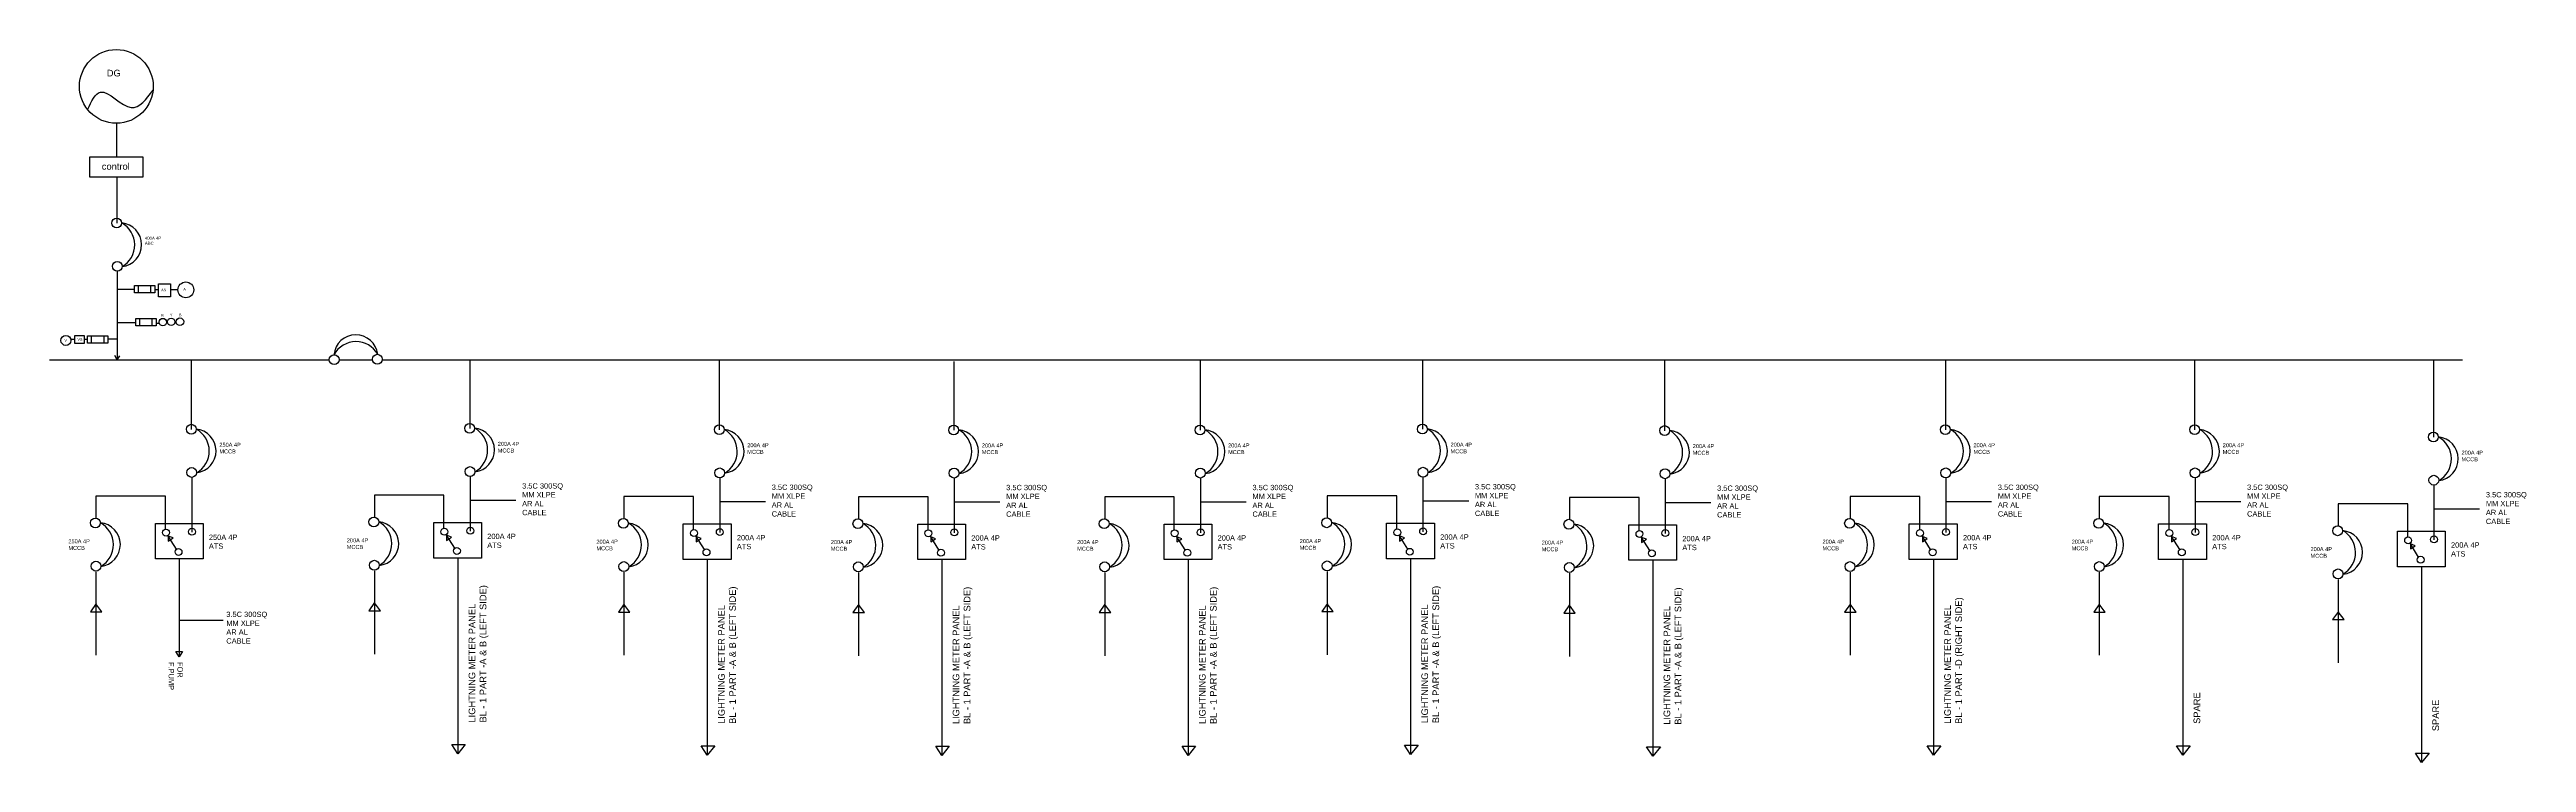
# Model space of a CAD drawing. Header units: inches. Extents: x 12 to 198, y -31 to 23.
import ezdxf

# ---------------------------------------------------------------- set-up
doc = ezdxf.new("R2010")
doc.units = ezdxf.units.IN
doc.header["$MEASUREMENT"] = 0
doc.styles.add('Annotative', font='arial.ttf')
doc.styles.get("Standard").update_dxf_attribs({"font": 'arial.ttf'})

msp = doc.modelspace()

# ---------------------------------------------------------------- linework, layer by layer
for p, q in [((16.83, 17.49), (16.83, 14.98)), ((16.86, 13.44), (16.86, 9.99)), ((16.9, 6.38), (16.9, -0.27)), ((16.9, 5.04), (18.2, 5.04)), ((18.47, 5.31), (18.47, 4.76)), ((19.4, 5.31), (19.4, 4.76)), ((19.71, 5), (19.99, 5)), ((19.99, 5), (19.99, 5.43)), ((19.99, 5.43), (20.89, 5.43)), ((19.99, 4.46), (19.99, 5)), ((20.89, 4.46), (19.99, 4.46)), ((20.89, 5.43), (20.89, 4.46)), ((20.9, 5.01), (21.46, 5.01)), ((16.9, 2.53), (18.3, 2.53)), ((18.57, 2.82), (18.57, 2.27)), ((19.5, 2.82), (19.5, 2.27)), ((19.81, 2.49), (20.04, 2.49)), ((20.59, 2.51), (20.68, 2.51)), ((21.22, 2.51), (21.34, 2.51)), ((13.7, 1.25), (13.41, 1.25)), ((14.67, 1.26), (14.41, 1.26)), ((14.94, 1.54), (14.94, 0.98)), ((15.88, 1.54), (15.88, 0.98)), ((16.9, 1.28), (16.19, 1.28)), ((16.9, -0.27), (16.71, 0.04)), ((16.9, -0.27), (17.1, 0.03)), ((22.46, -0.27), (22.46, -5.5)), ((43.37, -0.27), (43.37, -5.43)), ((62.12, -0.27), (62.12, -5.53)), ((79.73, -0.4), (79.73, -5.55)), ((98.23, -0.27), (98.23, -5.55)), ((114.94, -0.33), (114.94, -5.49)), ((133.13, -0.27), (133.13, -5.6)), ((154.22, -0.27), (154.22, -5.53)), ((172.94, -0.27), (172.94, -5.53)), ((190.88, -0.27), (190.88, -6.09)), ((22.49, -9.11), (22.49, -13.22)), ((43.4, -9.04), (43.4, -13.15)), ((62.15, -9.14), (62.15, -13.25)), ((79.76, -9.16), (79.76, -13.27)), ((98.26, -9.16), (98.26, -13.27)), ((114.98, -9.09), (114.98, -13.2)), ((133.17, -9.21), (133.17, -13.32)), ((154.25, -9.14), (154.25, -13.25)), ((172.97, -9.14), (172.97, -13.25)), ((20.53, -10.52), (15.3, -10.52)), ((15.3, -10.52), (15.3, -12.17)), ((20.53, -13), (20.53, -10.52)), ((41.44, -10.45), (36.21, -10.45)), ((36.21, -10.45), (36.21, -12.1)), ((41.44, -12.94), (41.44, -10.45)), ((43.4, -10.82), (46.84, -10.82)), ((60.19, -10.55), (54.96, -10.55)), ((54.96, -10.55), (54.96, -12.2)), ((60.19, -13.03), (60.19, -10.55)), ((62.15, -10.92), (65.59, -10.92)), ((77.8, -10.57), (72.57, -10.57)), ((72.57, -10.57), (72.57, -12.22)), ((77.8, -13.06), (77.8, -10.57)), ((79.76, -10.94), (83.2, -10.94)), ((96.3, -10.57), (91.07, -10.57)), ((91.07, -10.57), (91.07, -12.22)), ((96.3, -13.06), (96.3, -10.57)), ((98.26, -10.94), (101.7, -10.94)), ((113.02, -10.5), (107.79, -10.5)), ((107.79, -10.5), (107.79, -12.15)), ((113.02, -12.99), (113.02, -10.5)), ((114.98, -10.87), (118.42, -10.87)), ((131.21, -10.62), (125.98, -10.62)), ((125.98, -10.62), (125.98, -12.27)), ((131.21, -13.1), (131.21, -10.62)), ((133.17, -10.99), (136.61, -10.99)), ((152.29, -10.55), (147.06, -10.55)), ((147.06, -10.55), (147.06, -12.2)), ((152.29, -13.03), (152.29, -10.55)), ((154.25, -10.92), (157.69, -10.92)), ((171.02, -10.55), (165.78, -10.55)), ((165.78, -10.55), (165.78, -12.19)), ((171.02, -13.03), (171.02, -10.55)), ((172.97, -10.92), (176.42, -10.92)), ((188.95, -11.1), (183.72, -11.1)), ((183.72, -11.1), (183.72, -12.75)), ((188.95, -13.59), (188.95, -11.1)), ((190.91, -9.69), (190.91, -13.8)), ((190.91, -11.47), (194.35, -11.47)), ((21.35, -14.51), (20.73, -13.52)), ((20.73, -13.52), (20.73, -13.91)), ((21.1, -13.66), (20.73, -13.52)), ((20.73, -13.91), (21.1, -13.66)), ((42.26, -14.44), (41.64, -13.45)), ((41.64, -13.45), (41.64, -13.84)), ((42.01, -13.6), (41.64, -13.45)), ((41.64, -13.84), (42.01, -13.6)), ((61, -14.54), (60.39, -13.55)), ((60.39, -13.55), (60.39, -13.94)), ((60.76, -13.69), (60.39, -13.55)), ((60.39, -13.94), (60.76, -13.69)), ((78.62, -14.56), (78, -13.57)), ((78, -13.57), (78, -13.96)), ((78.37, -13.72), (78, -13.57)), ((78, -13.96), (78.37, -13.72)), ((97.12, -14.56), (96.5, -13.57)), ((96.5, -13.57), (96.5, -13.96)), ((96.87, -13.72), (96.5, -13.57)), ((96.5, -13.96), (96.87, -13.72)), ((113.83, -14.5), (113.22, -13.5)), ((113.22, -13.5), (113.22, -13.89)), ((113.59, -13.65), (113.22, -13.5)), ((113.22, -13.89), (113.59, -13.65)), ((132.02, -14.61), (131.4, -13.62)), ((131.4, -13.62), (131.4, -14.01)), ((131.77, -13.76), (131.4, -13.62)), ((131.4, -14.01), (131.77, -13.76)), ((153.1, -14.54), (152.49, -13.55)), ((152.49, -13.55), (152.49, -13.94)), ((152.86, -13.69), (152.49, -13.55)), ((152.49, -13.94), (152.86, -13.69)), ((171.83, -14.54), (171.21, -13.55)), ((171.21, -13.55), (171.21, -13.94)), ((171.58, -13.69), (171.21, -13.55)), ((171.21, -13.94), (171.58, -13.69)), ((189.77, -15.1), (189.15, -14.1)), ((189.15, -14.1), (189.15, -14.49)), ((189.52, -14.25), (189.15, -14.1)), ((189.15, -14.49), (189.52, -14.25)), ((15.3, -16.2), (15.3, -22.46)), ((21.54, -15.25), (21.54, -22.59)), ((36.21, -16.13), (36.21, -22.39)), ((42.48, -15.13), (42.48, -29.88)), ((54.96, -16.23), (54.96, -22.48)), ((61.22, -15.22), (61.22, -29.98)), ((72.57, -16.25), (72.57, -22.51)), ((78.84, -15.25), (78.84, -30)), ((91.07, -16.25), (91.07, -22.51)), ((97.34, -15.25), (97.34, -30)), ((107.79, -16.18), (107.79, -22.44)), ((114.05, -15.18), (114.05, -29.93)), ((125.98, -16.3), (125.98, -22.56)), ((132.24, -15.3), (132.24, -30.05)), ((147.06, -16.23), (147.06, -22.48)), ((153.32, -15.23), (153.32, -29.98)), ((165.78, -16.23), (165.78, -22.48)), ((172.05, -15.22), (172.05, -29.98)), ((189.99, -15.78), (189.99, -30.53)), ((15.32, -18.59), (14.89, -19.2)), ((36.23, -18.52), (35.8, -19.13)), ((36.66, -19.13), (36.21, -18.54)), ((107.8, -18.58), (107.37, -19.18)), ((108.24, -19.18), (107.79, -18.6)), ((183.72, -16.78), (183.72, -23.04)), ((14.89, -19.2), (15.75, -19.2)), ((15.75, -19.2), (15.3, -18.61)), ((21.54, -19.83), (24.86, -19.83)), ((35.8, -19.13), (36.66, -19.13)), ((54.98, -18.62), (54.54, -19.23)), ((54.54, -19.23), (55.41, -19.23)), ((55.41, -19.23), (54.96, -18.64)), ((72.59, -18.64), (72.16, -19.25)), ((72.16, -19.25), (73.02, -19.25)), ((73.02, -19.25), (72.57, -18.67)), ((91.09, -18.64), (90.66, -19.25)), ((90.66, -19.25), (91.52, -19.25)), ((91.52, -19.25), (91.07, -18.67)), ((107.37, -19.18), (108.24, -19.18)), ((125.99, -18.69), (125.56, -19.3)), ((125.56, -19.3), (126.42, -19.3)), ((126.42, -19.3), (125.98, -18.71)), ((147.08, -18.62), (146.64, -19.23)), ((146.64, -19.23), (147.51, -19.23)), ((147.51, -19.23), (147.06, -18.64)), ((165.8, -18.62), (165.37, -19.23)), ((165.37, -19.23), (166.23, -19.23)), ((166.23, -19.23), (165.78, -18.64)), ((183.74, -19.18), (183.31, -19.78)), ((183.31, -19.78), (184.17, -19.78)), ((184.17, -19.78), (183.72, -19.2)), ((21.54, -22.59), (21.29, -22.19)), ((21.29, -22.19), (21.8, -22.19)), ((21.8, -22.19), (21.54, -22.59)), ((42.48, -29.88), (42.02, -29.18)), ((42.02, -29.18), (43.04, -29.18)), ((43.04, -29.18), (42.48, -29.88)), ((61.22, -29.98), (60.76, -29.27)), ((60.76, -29.27), (61.79, -29.27)), ((61.79, -29.27), (61.22, -29.98)), ((78.84, -30), (78.38, -29.3)), ((78.38, -29.3), (79.4, -29.3)), ((79.4, -29.3), (78.84, -30)), ((97.34, -30), (96.88, -29.3)), ((96.88, -29.3), (97.9, -29.3)), ((97.9, -29.3), (97.34, -30)), ((114.05, -29.93), (113.59, -29.23)), ((113.59, -29.23), (114.62, -29.23)), ((114.62, -29.23), (114.05, -29.93)), ((132.24, -30.05), (131.78, -29.35)), ((131.78, -29.35), (132.81, -29.35)), ((132.81, -29.35), (132.24, -30.05)), ((153.32, -29.98), (152.86, -29.28)), ((152.86, -29.28), (153.89, -29.28)), ((153.89, -29.28), (153.32, -29.98)), ((172.05, -29.98), (171.59, -29.27)), ((171.59, -29.27), (172.61, -29.27)), ((172.61, -29.27), (172.05, -29.98)), ((189.99, -30.53), (189.53, -29.83)), ((189.53, -29.83), (190.55, -29.83)), ((190.55, -29.83), (189.99, -30.53))]:
    msp.add_line(p, q)
at = {"lineweight": 30}
for p, q in [((11.81, -0.27), (32.82, -0.27)), ((33.56, -0.27), (36.07, -0.27)), ((36.8, -0.27), (193.07, -0.27))]:
    msp.add_line(p, q, dxfattribs=at)
for points in [[(14.83, 14.99), (18.83, 14.99), (18.83, 13.44), (14.83, 13.44)], [(18.2, 5.31), (19.71, 5.31), (19.71, 4.76), (18.2, 4.76)], [(18.3, 2.82), (19.81, 2.82), (19.81, 2.27), (18.3, 2.27)], [(13.71, 1.55), (14.41, 1.55), (14.41, 0.94), (13.71, 0.94)], [(14.67, 1.53), (16.19, 1.53), (16.19, 0.98), (14.67, 0.98)], [(19.76, -12.57), (23.35, -12.57), (23.35, -15.24), (19.76, -15.24)], [(40.67, -12.5), (44.26, -12.5), (44.26, -15.17), (40.67, -15.17)], [(59.41, -12.6), (63.01, -12.6), (63.01, -15.27), (59.41, -15.27)], [(77.03, -12.63), (80.62, -12.63), (80.62, -15.29), (77.03, -15.29)], [(95.53, -12.63), (99.12, -12.63), (99.12, -15.29), (95.53, -15.29)], [(112.24, -12.56), (115.84, -12.56), (115.84, -15.23), (112.24, -15.23)], [(130.43, -12.67), (134.03, -12.67), (134.03, -15.34), (130.43, -15.34)], [(151.51, -12.6), (155.11, -12.6), (155.11, -15.27), (151.51, -15.27)], [(170.24, -12.6), (173.83, -12.6), (173.83, -15.27), (170.24, -15.27)], [(188.18, -13.16), (191.77, -13.16), (191.77, -15.83), (188.18, -15.83)]]:
    msp.add_lwpolyline(points, close=True)
for centre, radius in [((16.83, 20.27), 2.77), ((16.86, 10), 0.369), ((16.9, 6.75), 0.369), ((22.05, 4.98), 0.593), ((20.32, 2.56), 0.282), ((20.95, 2.58), 0.282), ((21.61, 2.59), 0.282), ((13.04, 1.18), 0.376), ((33.19, -0.26), 0.369), ((36.44, -0.23), 0.369), ((22.46, -5.49), 0.369), ((43.37, -5.42), 0.369), ((62.12, -5.52), 0.369), ((79.73, -5.55), 0.369), ((98.23, -5.55), 0.369), ((114.94, -5.48), 0.369), ((133.13, -5.59), 0.369), ((154.22, -5.52), 0.369), ((172.94, -5.52), 0.369), ((190.88, -6.08), 0.369), ((22.49, -8.74), 0.369), ((43.4, -8.67), 0.369), ((62.15, -8.77), 0.369), ((79.76, -8.79), 0.369), ((98.26, -8.79), 0.369), ((114.98, -8.72), 0.369), ((133.16, -8.84), 0.369), ((154.25, -8.77), 0.369), ((172.97, -8.77), 0.369), ((190.91, -9.32), 0.369), ((15.26, -12.53), 0.369), ((20.56, -13.26), 0.259), ((22.51, -13.19), 0.259), ((36.17, -12.46), 0.369), ((41.47, -13.19), 0.259), ((43.42, -13.12), 0.259), ((54.92, -12.56), 0.369), ((62.16, -13.22), 0.259), ((72.53, -12.59), 0.369), ((79.78, -13.24), 0.259), ((91.03, -12.59), 0.369), ((98.28, -13.24), 0.259), ((107.75, -12.52), 0.369), ((113.05, -13.24), 0.259), ((114.99, -13.17), 0.259), ((125.94, -12.63), 0.369), ((147.02, -12.56), 0.369), ((154.26, -13.22), 0.259), ((165.74, -12.56), 0.369), ((172.99, -13.22), 0.259), ((183.68, -13.12), 0.369), ((21.5, -14.71), 0.259), ((42.41, -14.64), 0.259), ((60.22, -13.29), 0.259), ((61.16, -14.74), 0.259), ((77.83, -13.31), 0.259), ((78.77, -14.77), 0.259), ((96.33, -13.31), 0.259), ((97.27, -14.77), 0.259), ((113.99, -14.7), 0.259), ((131.24, -13.36), 0.259), ((132.17, -14.81), 0.259), ((133.18, -13.29), 0.259), ((152.32, -13.29), 0.259), ((153.26, -14.74), 0.259), ((171.04, -13.29), 0.259), ((171.98, -14.74), 0.259), ((188.98, -13.84), 0.259), ((190.93, -13.77), 0.259), ((15.3, -15.78), 0.369), ((36.21, -15.71), 0.369), ((54.95, -15.81), 0.369), ((72.57, -15.83), 0.369), ((91.07, -15.83), 0.369), ((107.78, -15.76), 0.369), ((125.97, -15.88), 0.369), ((147.05, -15.81), 0.369), ((165.78, -15.81), 0.369), ((183.72, -16.36), 0.369), ((189.92, -15.3), 0.259)]:
    msp.add_circle(centre, radius)
for centre, radius, start, end in [((17.08, 8.37), 1.65, 276.5722, 84.6116), ((16.33, 8.36), 1.88, 299.7499, 61.3814), ((34.82, -0.05), 1.65, 6.5722, 174.6116), ((34.83, -0.79), 1.88, 29.7499, 151.3814), ((22.67, -7.12), 1.65, 276.5722, 84.6116), ((21.93, -7.13), 1.88, 299.7499, 61.3814), ((43.58, -7.05), 1.65, 276.5722, 84.6116), ((42.84, -7.06), 1.88, 299.7499, 61.3814), ((62.33, -7.15), 1.65, 276.5722, 84.6116), ((61.59, -7.16), 1.88, 299.7499, 61.3814), ((79.94, -7.18), 1.65, 276.5722, 84.6116), ((79.2, -7.18), 1.88, 299.7499, 61.3814), ((98.44, -7.18), 1.65, 276.5722, 84.6116), ((97.7, -7.18), 1.88, 299.7499, 61.3814), ((115.16, -7.11), 1.65, 276.5722, 84.6116), ((114.41, -7.12), 1.88, 299.7499, 61.3814), ((154.43, -7.15), 1.65, 276.5722, 84.6116), ((153.69, -7.16), 1.88, 299.7499, 61.3814), ((173.15, -7.15), 1.65, 276.5722, 84.6116), ((172.41, -7.16), 1.88, 299.7499, 61.3814), ((133.34, -7.22), 1.65, 276.5722, 84.6116), ((132.6, -7.23), 1.88, 299.7499, 61.3814), ((191.09, -7.71), 1.65, 276.5722, 84.6116), ((190.35, -7.72), 1.88, 299.7499, 61.3814), ((15.48, -14.16), 1.65, 276.5722, 84.6116), ((14.73, -14.17), 1.88, 299.7499, 61.3814), ((36.39, -14.09), 1.65, 276.5722, 84.6116), ((35.64, -14.1), 1.88, 299.7499, 61.3814), ((55.13, -14.19), 1.65, 276.5722, 84.6116), ((54.39, -14.2), 1.88, 299.7499, 61.3814), ((72.75, -14.22), 1.65, 276.5722, 84.6116), ((72, -14.22), 1.88, 299.7499, 61.3814), ((91.25, -14.22), 1.65, 276.5722, 84.6116), ((90.5, -14.22), 1.88, 299.7499, 61.3814), ((107.96, -14.15), 1.65, 276.5722, 84.6116), ((107.22, -14.15), 1.88, 299.7499, 61.3814), ((126.15, -14.26), 1.65, 276.5722, 84.6116), ((125.41, -14.27), 1.88, 299.7499, 61.3814), ((147.23, -14.19), 1.65, 276.5722, 84.6116), ((146.49, -14.2), 1.88, 299.7499, 61.3814), ((165.96, -14.19), 1.65, 276.5722, 84.6116), ((165.21, -14.2), 1.88, 299.7499, 61.3814), ((183.9, -14.75), 1.65, 276.5722, 84.6116), ((183.15, -14.75), 1.88, 299.7499, 61.3814)]:
    msp.add_arc(centre, radius, start, end)
msp.add_spline([(14.67, 18.52), (15.64, 19.84), (17.95, 18.68), (19.59, 19.98)], degree=3)

# ---------------------------------------------------------------- texts
at = {"attachment_point": 1}
for s, width, heights, insert, char_height in [('DG', 1.0646, [0.746], (16.11, 21.52), 0.5), ('400A 4P\\PABC', 1.9401, [0], (18.97, 8.98), 0.23), ('AS', 0.7853, [0], (20.2, 5.08), 0.2), ('A', 0.7853, [0], (21.86, 5.13), 0.2), ('R', 0.4489, [0], (20.19, 3.16), 0.2), ('Y', 0.4489, [0], (20.85, 3.19), 0.2), ('B', 0.4489, [0], (21.54, 3.2), 0.2), ('V', 0.4401, [0], (12.93, 1.28), 0.2), ('VS', 0.4401, [0], (13.91, 1.36), 0.2), ('250A 4P\\PMCCB', 1.9401, [0], (24.57, -6.51), 0.3), ('200A 4P\\PMCCB', 1.9401, [0], (45.48, -6.44), 0.3), ('200A 4P\\PMCCB', 1.9401, [0], (64.22, -6.54), 0.3), ('200A 4P\\PMCCB', 1.9401, [0], (81.84, -6.56), 0.3), ('200A 4P\\PMCCB', 1.9401, [0], (100.34, -6.56), 0.3), ('200A 4P\\PMCCB', 1.9401, [0], (117.05, -6.5), 0.3), ('200A 4P\\PMCCB', 1.9401, [0], (135.24, -6.61), 0.3), ('200A 4P\\PMCCB', 1.9401, [0], (156.33, -6.54), 0.3), ('200A 4P\\PMCCB', 1.9401, [0], (175.05, -6.54), 0.3), ('200A 4P\\PMCCB', 1.9401, [0], (192.99, -7.1), 0.3), ('3.5C 300SQ\\PMM XLPE\\PAR AL\\PCABLE', 4.1925, [0], (47.31, -9.55), 0.4), ('3.5C 300SQ\\PMM XLPE\\PAR AL\\PCABLE', 4.1925, [0], (66.06, -9.65), 0.4), ('3.5C 300SQ\\PMM XLPE\\PAR AL\\PCABLE', 4.1925, [0], (83.67, -9.67), 0.4), ('3.5C 300SQ\\PMM XLPE\\PAR AL\\PCABLE', 4.1925, [0], (102.17, -9.67), 0.4), ('3.5C 300SQ\\PMM XLPE\\PAR AL\\PCABLE', 4.1925, [0], (118.88, -9.61), 0.4), ('3.5C 300SQ\\PMM XLPE\\PAR AL\\PCABLE', 4.1925, [0], (137.07, -9.72), 0.4), ('3.5C 300SQ\\PMM XLPE\\PAR AL\\PCABLE', 4.1925, [0], (158.16, -9.65), 0.4), ('3.5C 300SQ\\PMM XLPE\\PAR AL\\PCABLE', 4.1925, [0], (176.88, -9.65), 0.4), ('3.5C 300SQ\\PMM XLPE\\PAR AL\\PCABLE', 4.1925, [0], (194.82, -10.21), 0.4), ('250A 4P\\PMCCB', 1.9401, [0], (13.23, -13.76), 0.3), ('250A 4P\\PATS', 3.0042, [1.44], (23.78, -13.41), 0.4), ('200A 4P\\PMCCB', 1.9401, [0], (34.14, -13.69), 0.3), ('200A 4P\\PATS', 3.0042, [1.44], (44.69, -13.34), 0.4), ('200A 4P\\PMCCB', 1.9401, [0], (52.89, -13.79), 0.3), ('200A 4P\\PATS', 3.0042, [1.44], (63.44, -13.44), 0.4), ('200A 4P\\PMCCB', 1.9401, [0], (70.5, -13.82), 0.3), ('200A 4P\\PATS', 3.0042, [1.44], (81.05, -13.46), 0.4), ('200A 4P\\PMCCB', 1.9401, [0], (89, -13.82), 0.3), ('200A 4P\\PATS', 3.0042, [1.44], (99.55, -13.46), 0.4), ('200A 4P\\PMCCB', 1.9401, [0], (105.72, -13.75), 0.3), ('200A 4P\\PATS', 3.0042, [1.44], (116.27, -13.39), 0.4), ('200A 4P\\PMCCB', 1.9401, [0], (123.9, -13.86), 0.3), ('200A 4P\\PATS', 3.0042, [1.44], (134.46, -13.51), 0.4), ('200A 4P\\PMCCB', 1.9401, [0], (144.99, -13.79), 0.3), ('200A 4P\\PATS', 3.0042, [1.44], (155.54, -13.44), 0.4), ('200A 4P\\PMCCB', 1.9401, [0], (163.71, -13.79), 0.3), ('200A 4P\\PATS', 3.0042, [1.44], (174.26, -13.44), 0.4), ('200A 4P\\PMCCB', 1.9401, [0], (181.65, -14.35), 0.3), ('200A 4P\\PATS', 3.0042, [1.44], (192.2, -13.99), 0.4), ('3.5C 300SQ\\PMM XLPE\\PAR AL\\PCABLE', 4.1925, [0], (25.09, -19.2), 0.4)]:
    msp.add_mtext_dynamic_manual_height_columns(s, width=width, gutter_width=1, heights=heights, dxfattribs=dict(at, insert=insert, char_height=char_height))
at = {"insert": (15.74, 14.51), "char_height": 0.5, "width": 3.1125, "attachment_point": 1, "style": 'Annotative'}
msp.add_mtext('control', dxfattribs=at)
at = {"attachment_point": 1}
for s, width, heights, insert, char_height, rotation in [('LIGHTNING METER PANEL\\PBL - 1 PART -A & B (LEFT SIDE)', 12.4308, [2.55], (43.29, -27.53), 0.5, 90), ('LIGHTNING METER PANEL\\PBL - 1 PART -A & B (LEFT SIDE)', 12.4308, [2.55], (62.03, -27.63), 0.5, 90), ('LIGHTNING METER PANEL\\PBL - 1 PART -A & B (LEFT SIDE)', 12.4308, [2.55], (79.65, -27.65), 0.5, 90), ('LIGHTNING METER PANEL\\PBL - 1 PART -A & B (LEFT SIDE)', 12.4308, [2.55], (98.15, -27.65), 0.5, 90), ('LIGHTNING METER PANEL\\PBL - 1 PART -A & B (LEFT SIDE)', 12.4308, [2.55], (114.86, -27.58), 0.5, 90), ('LIGHTNING METER PANEL\\PBL - 1 PART -A & B (LEFT SIDE)', 12.4308, [2.55], (133.05, -27.7), 0.5, 90), ('LIGHTNING METER PANEL\\PBL - 1 PART -D (RIGHT SIDE)', 12.4308, [2.55], (154.13, -27.63), 0.5, 90), ('FOR F.PUMP', 1.9079, [1.2], (21.82, -22.98), 0.4, 270), ('SPARE', 12.4308, [2.55], (172.86, -27.63), 0.5, 90), ('SPARE', 12.4308, [2.55], (190.8, -28.18), 0.5, 90)]:
    msp.add_mtext_dynamic_manual_height_columns(s, width=width, gutter_width=1, heights=heights, dxfattribs=dict(at, insert=insert, char_height=char_height, rotation=rotation))

doc.saveas('drawing.dxf')
